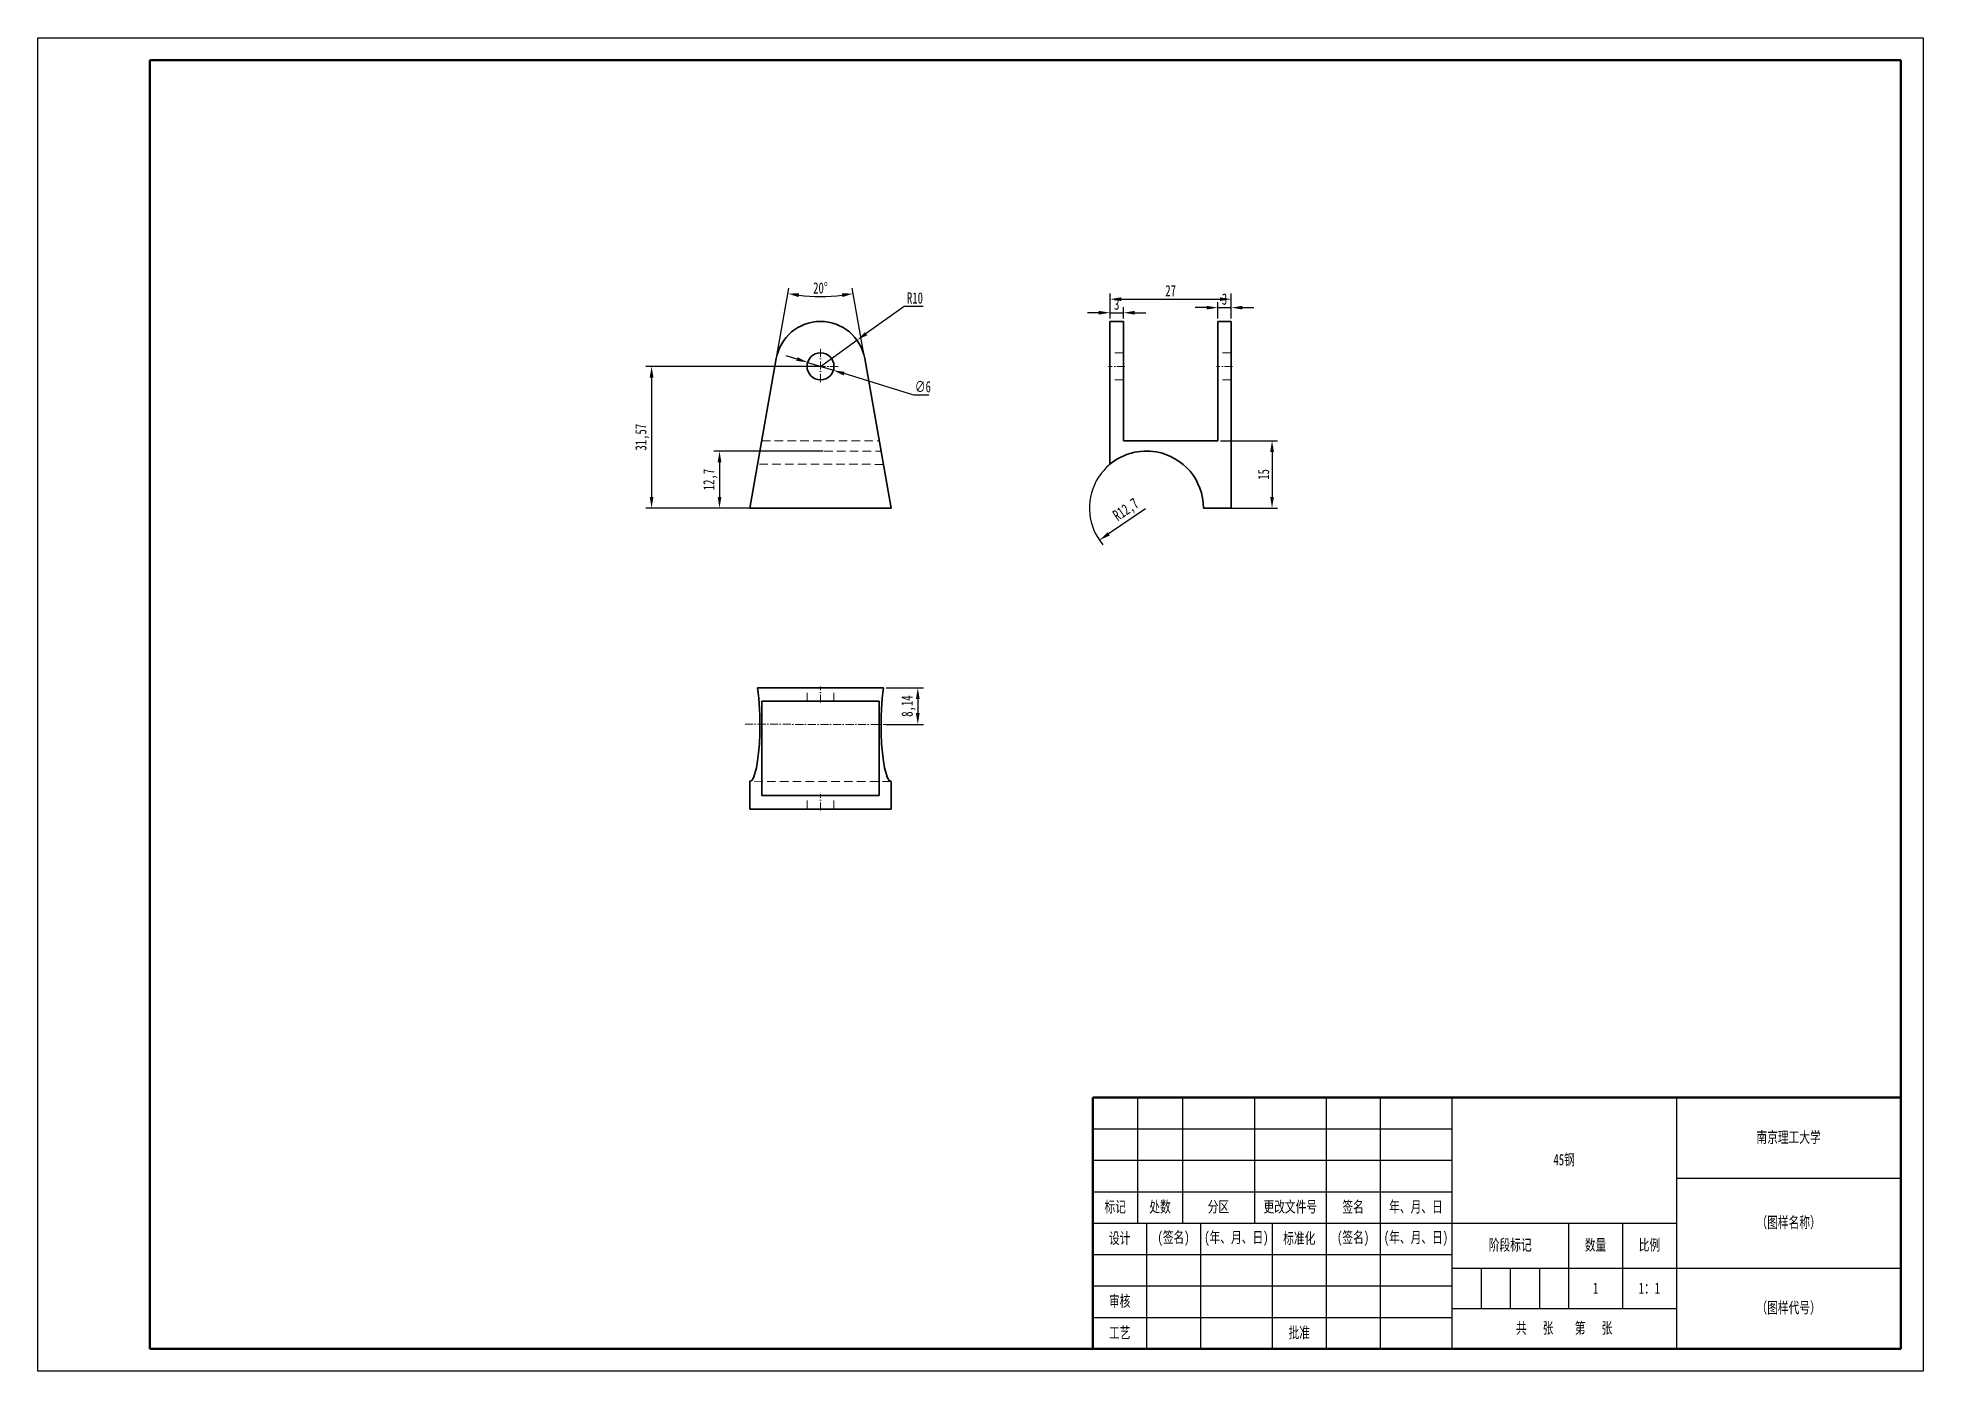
# Model space of a CAD drawing. Header units: millimetres. Extents: x 1050 to 2021, y 766 to 1186.
# Drawn here: x 1050 to 1470, y 765.6 to 1062.6 of the extents above; entities that cross this region are included whole.
import ezdxf

# ---------------------------------------------------------------- set-up
doc = ezdxf.new("R2010")
doc.units = ezdxf.units.MM
doc.header["$LTSCALE"] = 0.3
for name, pattern in [('CENTER', [50.8, 31.75, -6.35, 6.35, -6.35]), ('DASHDOT', [18.5, 12, -3, 0.5, -3]), ('DASHED', [19.05, 12.7, -6.35])]:
    doc.linetypes.add(name, pattern=pattern)
for name, color, linetype, lineweight in [('尺寸线', 3, 'Continuous', 25), ('粗实线', 7, 'Continuous', 50), ('细实线', 7, 'Continuous', 25), ('细文本', 7, 'Continuous', 25), ('细点画线', 1, 'CENTER', 25), ('虚线', 2, 'DASHED', 25)]:
    doc.layers.add(name, color=color, linetype=linetype, lineweight=lineweight)
doc.styles.add('NUT Standard', font='simfang.ttf', dxfattribs={"width": 0.7, "height": 2.5})
doc.dimstyles.new('NUT Standard', dxfattribs={"dimtxt": 2.5, "dimasz": 2.5, "dimexe": 1.25, "dimexo": 0.625, "dimtad": 1, "dimtoh": 1, "dimtxsty": 'NUT Standard', "dimcen": 2.5, "dimadec": 0, "dimazin": 0, "dimtfac": 1, "dimtmove": 0, "dimatfit": 3, "dimfxl": 1, "dimarcsym": 0})

msp = doc.modelspace()

# ---------------------------------------------------------------- texts
at = {"layer": '粗实线', "char_height": 2.5, "attachment_point": 5, "style": 'NUT Standard'}
for s, insert in [('\\pxqc;{\\fFangSong|b0|i0|c134|p49;1}', (1397.042, 784.119)), ('\\pxqc;{\\fFangSong|b0|i0|c134|p49;1：1}', (1409.042, 784.119))]:
    msp.add_mtext_dynamic_manual_height_columns(s, width=12, gutter_width=12.5, heights=[0], dxfattribs=dict(at, insert=insert))
at = {"layer": '细文本', "char_height": 2.5, "attachment_point": 5, "style": 'NUT Standard'}
for s, insert, width in [('{\\fFangSong|b0|i0|c134|p49;南京理工大学}', (1440.042, 817.619), 50), ('45钢', (1390.042, 812.619), 50), ('标记', (1290.042, 802.119), 10), ('处数', (1300.042, 802.119), 10), ('分区', (1313.042, 802.119), 16), ('更改文件号', (1329.042, 802.119), 16), ('签名', (1343.042, 802.119), 12), ('年、月、日', (1357.042, 802.119), 16), ('（图样名称）', (1440.042, 798.619), 50), ('设计', (1291.042, 795.119), 12), ('(签名)', (1303.042, 795.119), 12), ('(年、月、日)', (1317.042, 795.119), 16), ('标准化', (1331.042, 795.119), 12), ('(签名)', (1343.042, 795.119), 12), ('(年、月、日)', (1357.042, 795.119), 16), ('阶段标记', (1378.042, 793.619), 26), ('数量', (1397.042, 793.619), 12), ('比例', (1409.042, 793.619), 12), ('审核', (1291.042, 781.119), 12), ('（图样代号）', (1440.042, 779.619), 50), ('工艺', (1291.042, 774.119), 12), ('批准', (1331.042, 774.119), 12), ('共   张    第   张', (1390.042, 775.119), 50)]:
    msp.add_mtext(s, dxfattribs=dict(at, insert=insert, width=width))

# ---------------------------------------------------------------- blocks, each defined once
blk = doc.blocks.new('*D6')
at = {"layer": 'Defpoints', "color": 0, "transparency": 16777216}
for p in [(1221.54, 990.32), (1227.27, 988.55)]:
    blk.add_point(p, dxfattribs=at)
at = {"layer": '尺寸线', "color": 0, "lineweight": -2, "transparency": 16777216}
for p, q in [((1219.15, 991.05), (1216.76, 991.79)), ((1221.54, 990.32), (1227.27, 988.55)), ((1245.22, 983), (1229.66, 987.81)), ((1248.57, 983), (1245.22, 983))]:
    blk.add_line(p, q, dxfattribs=at)
at = {"layer": '尺寸线', "color": 0, "transparency": 16777216}
for points in [[(1219.27, 991.45), (1219.03, 990.66), (1221.54, 990.32)], [(1229.78, 988.21), (1229.54, 987.41), (1227.27, 988.55)]]:
    blk.add_solid(points, dxfattribs=at)
at = {"layer": '尺寸线', "color": 0, "transparency": 16777216, "insert": (1247.21, 984.89), "char_height": 2.5, "attachment_point": 5, "style": 'NUT Standard'}
blk.add_mtext('∅6', dxfattribs=at)
blk = doc.blocks.new('*D8')
at = {"layer": 'Defpoints', "color": 0, "transparency": 16777216}
for p in [(1224.4, 989.43), (1186.78, 957.86), (1224.4, 957.86)]:
    blk.add_point(p, dxfattribs=at)
at = {"layer": '尺寸线', "color": 0, "lineweight": -2, "transparency": 16777216}
for p, q in [((1223.78, 989.43), (1185.53, 989.43)), ((1186.78, 986.93), (1186.78, 960.36)), ((1223.78, 957.86), (1185.53, 957.86))]:
    blk.add_line(p, q, dxfattribs=at)
at = {"layer": '尺寸线', "color": 0, "transparency": 16777216}
for points in [[(1186.36, 986.93), (1187.2, 986.93), (1186.78, 989.43)], [(1186.36, 960.36), (1187.2, 960.36), (1186.78, 957.86)]]:
    blk.add_solid(points, dxfattribs=at)
at = {"layer": '尺寸线', "color": 0, "transparency": 16777216, "insert": (1184.71, 973.65), "char_height": 2.5, "attachment_point": 5, "rotation": 90, "style": 'NUT Standard'}
blk.add_mtext('31,57', dxfattribs=at)
blk = doc.blocks.new('*D9')
at = {"layer": 'Defpoints', "color": 0, "transparency": 16777216}
for p in [(1221.96, 1005.06), (1214.56, 991.17), (1234.25, 991.17), (1208.68, 957.86), (1240.13, 957.86)]:
    blk.add_point(p, dxfattribs=at)
at = {"layer": '尺寸线', "color": 0, "lineweight": -2, "transparency": 16777216}
for p, q in [((1214.66, 991.78), (1217.32, 1006.86)), ((1234.14, 991.78), (1231.49, 1006.86))]:
    blk.add_line(p, q, dxfattribs=at)
blk.add_arc((1224.4, 1047.02), 42.03, 263.4083, 276.5917, dxfattribs=at)
at = {"layer": '尺寸线', "color": 0, "transparency": 16777216}
for points in [[(1219.52, 1004.85), (1219.64, 1005.68), (1217.11, 1005.63)], [(1229.17, 1005.68), (1229.29, 1004.85), (1231.7, 1005.63)]]:
    blk.add_solid(points, dxfattribs=at)
at = {"layer": '尺寸线', "color": 0, "transparency": 16777216, "insert": (1224.4, 1006.88), "char_height": 2.5, "attachment_point": 5, "style": 'NUT Standard'}
blk.add_mtext('20°', dxfattribs=at)
blk = doc.blocks.new('*D10')
at = {"layer": 'Defpoints', "color": 0, "transparency": 16777216}
for p in [(1225.64, 970.56), (1201.91, 957.86), (1225.64, 957.86)]:
    blk.add_point(p, dxfattribs=at)
at = {"layer": '尺寸线', "color": 0, "lineweight": -2, "transparency": 16777216}
for p, q in [((1225.01, 970.56), (1200.66, 970.56)), ((1201.91, 968.06), (1201.91, 960.36)), ((1225.01, 957.86), (1200.66, 957.86))]:
    blk.add_line(p, q, dxfattribs=at)
at = {"layer": '尺寸线', "color": 0, "transparency": 16777216}
for points in [[(1201.5, 968.06), (1202.33, 968.06), (1201.91, 970.56)], [(1201.5, 960.36), (1202.33, 960.36), (1201.91, 957.86)]]:
    blk.add_solid(points, dxfattribs=at)
at = {"layer": '尺寸线', "color": 0, "transparency": 16777216, "insert": (1199.85, 964.21), "char_height": 2.5, "attachment_point": 5, "rotation": 90, "style": 'NUT Standard'}
blk.add_mtext('12,7', dxfattribs=at)
blk = doc.blocks.new('*D11')
at = {"layer": 'Defpoints', "color": 0, "transparency": 16777216}
for p in [(1297.01, 957.86), (1286.52, 950.71)]:
    blk.add_point(p, dxfattribs=at)
at = {"layer": '尺寸线', "color": 0, "lineweight": -2, "transparency": 16777216}
blk.add_line((1296.78, 957.71), (1288.59, 952.11), dxfattribs=at)
blk.add_arc((1297.01, 957.86), 12.7, 83.1718, 219.9471, dxfattribs=at)
at = {"layer": '尺寸线', "color": 0, "transparency": 16777216}
blk.add_solid([(1288.35, 952.46), (1288.82, 951.77), (1286.52, 950.71)], dxfattribs=at)
at = {"layer": '尺寸线', "color": 0, "transparency": 16777216, "insert": (1292.55, 957.32), "char_height": 2.5, "attachment_point": 5, "rotation": 34.3068, "style": 'NUT Standard'}
blk.add_mtext('R12,7', dxfattribs=at)
blk = doc.blocks.new('*D12')
at = {"layer": 'Defpoints', "color": 0, "transparency": 16777216}
for p in [(1291.89, 1001.37), (1288.89, 999.43), (1291.89, 999.43)]:
    blk.add_point(p, dxfattribs=at)
at = {"layer": '尺寸线', "color": 0, "lineweight": -2, "transparency": 16777216}
for p, q in [((1286.39, 1001.37), (1283.89, 1001.37)), ((1288.89, 1000.06), (1288.89, 1002.62)), ((1288.89, 1001.37), (1291.89, 1001.37)), ((1291.89, 1000.06), (1291.89, 1002.62)), ((1294.39, 1001.37), (1296.89, 1001.37))]:
    blk.add_line(p, q, dxfattribs=at)
at = {"layer": '尺寸线', "color": 0, "transparency": 16777216}
for points in [[(1286.39, 1001.78), (1286.39, 1000.95), (1288.89, 1001.37)], [(1294.39, 1001.78), (1294.39, 1000.95), (1291.89, 1001.37)]]:
    blk.add_solid(points, dxfattribs=at)
at = {"layer": '尺寸线', "color": 0, "transparency": 16777216, "insert": (1290.39, 1003.26), "char_height": 2.5, "attachment_point": 5, "style": 'NUT Standard'}
blk.add_mtext('3', dxfattribs=at)
blk = doc.blocks.new('*D13')
at = {"layer": 'Defpoints', "color": 0, "transparency": 16777216}
for p in [(1315.89, 1002.5), (1312.89, 999.43), (1315.89, 999.43)]:
    blk.add_point(p, dxfattribs=at)
at = {"layer": '尺寸线', "color": 0, "lineweight": -2, "transparency": 16777216}
for p, q in [((1310.39, 1002.5), (1307.89, 1002.5)), ((1312.89, 1000.06), (1312.89, 1003.75)), ((1312.89, 1002.5), (1315.89, 1002.5)), ((1315.89, 1000.06), (1315.89, 1003.75)), ((1318.39, 1002.5), (1320.89, 1002.5))]:
    blk.add_line(p, q, dxfattribs=at)
at = {"layer": '尺寸线', "color": 0, "transparency": 16777216}
for points in [[(1310.39, 1002.91), (1310.39, 1002.08), (1312.89, 1002.5)], [(1318.39, 1002.91), (1318.39, 1002.08), (1315.89, 1002.5)]]:
    blk.add_solid(points, dxfattribs=at)
at = {"layer": '尺寸线', "color": 0, "transparency": 16777216, "insert": (1314.39, 1004.39), "char_height": 2.5, "attachment_point": 5, "style": 'NUT Standard'}
blk.add_mtext('3', dxfattribs=at)
blk = doc.blocks.new('*D14')
at = {"layer": 'Defpoints', "color": 0, "transparency": 16777216}
for p in [(1315.89, 1004.39), (1288.89, 999.43), (1315.89, 999.43)]:
    blk.add_point(p, dxfattribs=at)
at = {"layer": '尺寸线', "color": 0, "lineweight": -2, "transparency": 16777216}
for p, q in [((1288.89, 1000.06), (1288.89, 1005.64)), ((1291.39, 1004.39), (1313.39, 1004.39)), ((1315.89, 1000.06), (1315.89, 1005.64))]:
    blk.add_line(p, q, dxfattribs=at)
at = {"layer": '尺寸线', "color": 0, "transparency": 16777216}
for points in [[(1291.39, 1004.8), (1291.39, 1003.97), (1288.89, 1004.39)], [(1313.39, 1004.8), (1313.39, 1003.97), (1315.89, 1004.39)]]:
    blk.add_solid(points, dxfattribs=at)
at = {"layer": '尺寸线', "color": 0, "transparency": 16777216, "insert": (1302.39, 1006.28), "char_height": 2.5, "attachment_point": 5, "style": 'NUT Standard'}
blk.add_mtext('27', dxfattribs=at)
blk = doc.blocks.new('*D16')
at = {"layer": 'Defpoints', "color": 0, "transparency": 16777216}
for p in [(1238.41, 917.83), (1238.4, 909.69), (1246.08, 909.69)]:
    blk.add_point(p, dxfattribs=at)
at = {"layer": '尺寸线', "color": 0, "lineweight": -2, "transparency": 16777216}
for p, q in [((1239.03, 917.83), (1247.33, 917.83)), ((1246.08, 915.33), (1246.08, 912.19)), ((1239.03, 909.69), (1247.33, 909.69))]:
    blk.add_line(p, q, dxfattribs=at)
at = {"layer": '尺寸线', "color": 0, "transparency": 16777216}
for points in [[(1245.66, 915.33), (1246.49, 915.33), (1246.08, 917.83)], [(1245.66, 912.19), (1246.49, 912.19), (1246.08, 909.69)]]:
    blk.add_solid(points, dxfattribs=at)
at = {"layer": '尺寸线', "color": 0, "transparency": 16777216, "insert": (1244.01, 913.76), "char_height": 2.5, "attachment_point": 5, "rotation": 90, "style": 'NUT Standard'}
blk.add_mtext('8,14', dxfattribs=at)
blk = doc.blocks.new('*D18')
at = {"layer": 'Defpoints', "color": 0, "transparency": 16777216}
for p in [(1312.89, 972.86), (1312.8, 957.86), (1324.98, 957.86)]:
    blk.add_point(p, dxfattribs=at)
at = {"layer": '尺寸线', "color": 0, "lineweight": -2, "transparency": 16777216}
for p, q in [((1313.51, 972.86), (1326.23, 972.86)), ((1324.98, 970.36), (1324.98, 960.36)), ((1313.42, 957.86), (1326.23, 957.86))]:
    blk.add_line(p, q, dxfattribs=at)
at = {"layer": '尺寸线', "color": 0, "transparency": 16777216}
for points in [[(1324.57, 970.36), (1325.4, 970.36), (1324.98, 972.86)], [(1324.57, 960.36), (1325.4, 960.36), (1324.98, 957.86)]]:
    blk.add_solid(points, dxfattribs=at)
at = {"layer": '尺寸线', "color": 0, "transparency": 16777216, "insert": (1323.1, 965.36), "char_height": 2.5, "attachment_point": 5, "rotation": 90, "style": 'NUT Standard'}
blk.add_mtext('15', dxfattribs=at)
blk = doc.blocks.new('*D19')
at = {"layer": 'Defpoints', "color": 0, "transparency": 16777216}
for p in [(1232.53, 995.26), (1224.4, 989.43)]:
    blk.add_point(p, dxfattribs=at)
at = {"layer": '尺寸线', "color": 0, "lineweight": -2, "transparency": 16777216}
for p, q in [((1243.01, 1002.76), (1234.56, 996.71)), ((1247.26, 1002.76), (1243.01, 1002.76)), ((1224.4, 989.43), (1232.53, 995.26))]:
    blk.add_line(p, q, dxfattribs=at)
at = {"layer": '尺寸线', "color": 0, "transparency": 16777216}
blk.add_solid([(1234.32, 997.05), (1234.81, 996.37), (1232.53, 995.26)], dxfattribs=at)
at = {"layer": '尺寸线', "color": 0, "transparency": 16777216, "insert": (1245.45, 1004.65), "char_height": 2.5, "attachment_point": 5, "style": 'NUT Standard'}
blk.add_mtext('R10', dxfattribs=at)

# ---------------------------------------------------------------- dimensions: what is measured, and where the dimension line sits
at = {"layer": '尺寸线'}
dim = msp.add_angular_dim_2l(base=(1221.96, 1005.058), line1=((1234.252, 991.168), (1240.125, 957.86)), line2=((1208.683, 957.86), (1214.556, 991.168)), dimstyle='NUT Standard', dxfattribs=at)
dim.commit()
dim.dimension.update_dxf_attribs({"geometry": '*D9', "text_midpoint": (1224.404, 1006.876)})
for center, mpoint, picture, middle in [((1224.404, 989.432), (1232.532, 995.257), '*D19', (1245.449, 1002.765)), ((1297.009, 957.862), (1286.52, 950.706), '*D11', (1293.715, 955.615))]:
    dim = msp.add_radius_dim(center=center, mpoint=mpoint, dimstyle='NUT Standard', dxfattribs=at)
    dim.commit()
    dim.dimension.update_dxf_attribs({"geometry": picture, "text_midpoint": middle, "dimtype": 164})
for base, p1, p2, picture, middle in [((1291.887, 1001.367), (1288.887, 999.432), (1291.887, 999.432), '*D12', (1290.387, 1003.256)), ((1315.887, 1004.388), (1288.887, 999.432), (1315.887, 999.432), '*D14', (1302.387, 1006.277)), ((1315.887, 1002.498), (1312.887, 999.432), (1315.887, 999.432), '*D13', (1314.387, 1004.388))]:
    dim = msp.add_linear_dim(base=base, p1=p1, p2=p2, dimstyle='NUT Standard', dxfattribs=at)
    dim.commit()
    dim.dimension.update_dxf_attribs({"geometry": picture, "text_midpoint": middle})
dim = msp.add_diameter_dim_2p(p1=(1221.538, 990.317), p2=(1227.27, 988.547), dimstyle='NUT Standard', dxfattribs=at)
dim.commit()
dim.dimension.update_dxf_attribs({"geometry": '*D6', "text_midpoint": (1247.207, 983.004), "dimtype": 163})
for base, p1, p2, picture, middle in [((1186.779, 957.86), (1224.404, 989.432), (1224.404, 957.86), '*D8', (1184.711, 973.646)), ((1201.913, 957.86), (1225.638, 970.56), (1225.638, 957.86), '*D10', (1199.845, 964.21)), ((1324.984, 957.86), (1312.887, 972.86), (1312.797, 957.86), '*D18', (1323.095, 965.36)), ((1246.076, 909.685), (1238.407, 917.829), (1238.4, 909.685), '*D16', (1244.009, 913.757))]:
    dim = msp.add_linear_dim(base=base, p1=p1, p2=p2, angle=90, dimstyle='NUT Standard', dxfattribs=at)
    dim.commit()
    dim.dimension.update_dxf_attribs({"geometry": picture, "text_midpoint": middle})

# ---------------------------------------------------------------- linework, layer by layer
for p, q in [((1050.042, 1062.619), (1470.042, 1062.619)), ((1050.042, 765.619), (1050.042, 1062.619)), ((1470.042, 1062.619), (1470.042, 765.619)), ((1470.042, 765.619), (1050.042, 765.619))]:
    msp.add_line(p, q)
at = {"color": 7, "linetype": 'DASHED', "lineweight": 13, "ltscale": 0.000538635}
for p, q in [((1295.491, 970.469), (1295.513, 970.469)), ((1297.318, 970.556), (1297.339, 970.556))]:
    msp.add_line(p, q, dxfattribs=at)
at = {"color": 7, "linetype": 'DASHED', "lineweight": 13, "ltscale": 0.000540161}
msp.add_line((1299.159, 970.38), (1299.137, 970.38), dxfattribs=at)
at = {"color": 7, "linetype": 'DASHED', "lineweight": 13, "ltscale": 0.000465393}
msp.add_line((1288.887, 967.605), (1288.887, 967.624), dxfattribs=at)
at = {"color": 7, "linetype": 'DASHED', "lineweight": 13}
for centre, radius, start, end in [((1297.03, 957.861), 12.699, 80.34989, 129.88521), ((1297.03, 957.858), 12.702, 0.01006, 80.35078)]:
    msp.add_arc(centre, radius, start, end, dxfattribs=at)
at = {"color": 7, "lineweight": 35}
msp.add_arc((1297.009, 957.859), 12.701, 80.35261, 129.74976, dxfattribs=at)
at = {"layer": '粗实线'}
for p, q in [((1075.042, 770.619), (1075.042, 1057.619)), ((1075.042, 1057.619), (1465.042, 1057.619)), ((1465.042, 1057.619), (1465.042, 770.619)), ((1285.042, 826.619), (1465.042, 826.619)), ((1285.042, 770.619), (1285.042, 826.619)), ((1465.042, 770.619), (1075.042, 770.619)), ((1285.042, 770.619), (1465.042, 770.619))]:
    msp.add_line(p, q, dxfattribs=at)
at = {"layer": '粗实线', "color": 7, "lineweight": 35}
for p, q in [((1288.887, 999.432), (1288.887, 991.168)), ((1291.887, 999.432), (1288.887, 999.432)), ((1291.887, 999.432), (1291.887, 991.168)), ((1312.887, 999.432), (1312.887, 991.168)), ((1315.887, 999.432), (1312.887, 999.432)), ((1315.887, 999.432), (1315.887, 991.168)), ((1208.683, 957.86), (1214.556, 991.168)), ((1234.252, 991.168), (1240.125, 957.86)), ((1288.887, 967.624), (1288.887, 991.168)), ((1291.887, 972.86), (1291.887, 991.168)), ((1312.887, 972.86), (1312.887, 991.168)), ((1315.887, 957.86), (1315.887, 991.168)), ((1291.887, 972.86), (1312.887, 972.86)), ((1240.125, 957.86), (1208.683, 957.86)), ((1315.887, 957.86), (1309.707, 957.86)), ((1210.404, 917.829), (1214.556, 917.829)), ((1234.252, 917.829), (1214.556, 917.829)), ((1234.252, 917.829), (1238.407, 917.829)), ((1211.328, 914.829), (1214.556, 914.829)), ((1211.328, 914.829), (1211.328, 893.829)), ((1234.252, 914.829), (1214.556, 914.829)), ((1234.252, 914.829), (1237.48, 914.829)), ((1237.48, 914.829), (1237.48, 893.829)), ((1208.683, 890.829), (1208.683, 897.009)), ((1240.125, 890.829), (1240.125, 896.984)), ((1208.683, 890.829), (1214.556, 890.829)), ((1211.328, 893.829), (1214.556, 893.829)), ((1234.252, 893.829), (1214.556, 893.829)), ((1234.252, 890.829), (1214.556, 890.829)), ((1234.252, 893.829), (1237.48, 893.829)), ((1234.252, 890.829), (1240.125, 890.829))]:
    msp.add_line(p, q, dxfattribs=at)
msp.add_circle((1224.404, 989.432), 3, dxfattribs=at)
for centre, radius, start, end in [((1224.404, 989.432), 10, 10, 169.99999), ((1297.009, 957.862), 12.698, 359.98997, 80.35166)]:
    msp.add_arc(centre, radius, start, end, dxfattribs=at)
for centre, major_axis, ratio, start_param, end_param in [((1208.682, 909.708), (0, -12.701), 0.1763407, 1.4023194, 2.2644428), ((1240.126, 909.683), (0, -12.701), 0.1763408, 4.0161598, 4.8805748), ((1208.683, 909.709), (0, -12.7), 0.1763269, 6.2830437, 7.6854141), ((1240.125, 909.684), (0, -12.7), 0.1763269, 4.8806658, 6.2830362)]:
    msp.add_ellipse(centre, major_axis=major_axis, ratio=ratio, start_param=start_param, end_param=end_param, dxfattribs=at)
at = {"layer": '细实线'}
for p, q in [((1295.042, 826.619), (1295.042, 798.619)), ((1305.042, 826.619), (1305.042, 798.619)), ((1321.042, 826.619), (1321.042, 798.619)), ((1337.042, 826.619), (1337.042, 798.619)), ((1349.042, 826.619), (1349.042, 798.619)), ((1365.042, 826.619), (1365.042, 770.619)), ((1415.042, 826.619), (1415.042, 770.619)), ((1285.042, 819.619), (1365.042, 819.619)), ((1285.042, 812.619), (1365.042, 812.619)), ((1415.042, 808.619), (1465.042, 808.619)), ((1285.042, 805.619), (1365.042, 805.619)), ((1285.042, 798.619), (1415.042, 798.619)), ((1297.042, 798.619), (1297.042, 770.619)), ((1309.042, 798.619), (1309.042, 770.619)), ((1325.042, 798.619), (1325.042, 770.619)), ((1337.042, 798.619), (1337.042, 770.619)), ((1349.042, 798.619), (1349.042, 770.619)), ((1391.042, 798.619), (1391.042, 779.619)), ((1403.042, 798.619), (1403.042, 779.619)), ((1285.042, 791.619), (1365.042, 791.619)), ((1365.042, 788.619), (1465.042, 788.619)), ((1371.542, 788.619), (1371.542, 779.619)), ((1378.042, 788.619), (1378.042, 779.619)), ((1384.542, 788.619), (1384.542, 779.619)), ((1285.042, 784.619), (1365.042, 784.619)), ((1285.042, 777.619), (1365.042, 777.619)), ((1365.042, 779.619), (1415.042, 779.619))]:
    msp.add_line(p, q, dxfattribs=at)
at = {"layer": '细点画线', "linetype": 'DASHDOT', "lineweight": 13, "ltscale": 0.5}
for p, q in [((1224.404, 993.332), (1224.404, 985.532)), ((1228.304, 989.432), (1220.504, 989.432)), ((1292.187, 989.432), (1288.587, 989.432)), ((1316.187, 989.432), (1312.587, 989.432)), ((1224.404, 914.529), (1224.404, 918.129)), ((1207.597, 909.71), (1241.21, 909.683)), ((1224.404, 890.529), (1224.404, 894.129))]:
    msp.add_line(p, q, dxfattribs=at)
at = {"layer": '虚线', "linetype": 'DASHED', "lineweight": 13, "ltscale": 0.5}
for p, q in [((1291.887, 992.432), (1288.887, 992.432)), ((1315.887, 992.432), (1312.887, 992.432)), ((1291.887, 986.432), (1288.887, 986.432)), ((1315.887, 986.432), (1312.887, 986.432)), ((1210.922, 970.56), (1237.886, 970.56)), ((1211.328, 972.86), (1237.48, 972.86)), ((1238.407, 967.605), (1210.404, 967.624)), ((1221.404, 914.829), (1221.404, 917.829)), ((1227.404, 914.829), (1227.404, 917.829)), ((1240.125, 896.984), (1208.683, 897.009)), ((1221.404, 890.829), (1221.404, 893.829)), ((1227.404, 890.829), (1227.404, 893.829))]:
    msp.add_line(p, q, dxfattribs=at)

msp.set_redraw_order([(e.dxf.handle, doc.entitydb.next_handle()) for e in msp.query("TEXT MTEXT ATTDEF DIMENSION ARC_DIMENSION")])  # texts and dimensions are drawn at this point

doc.saveas('drawing.dxf')
